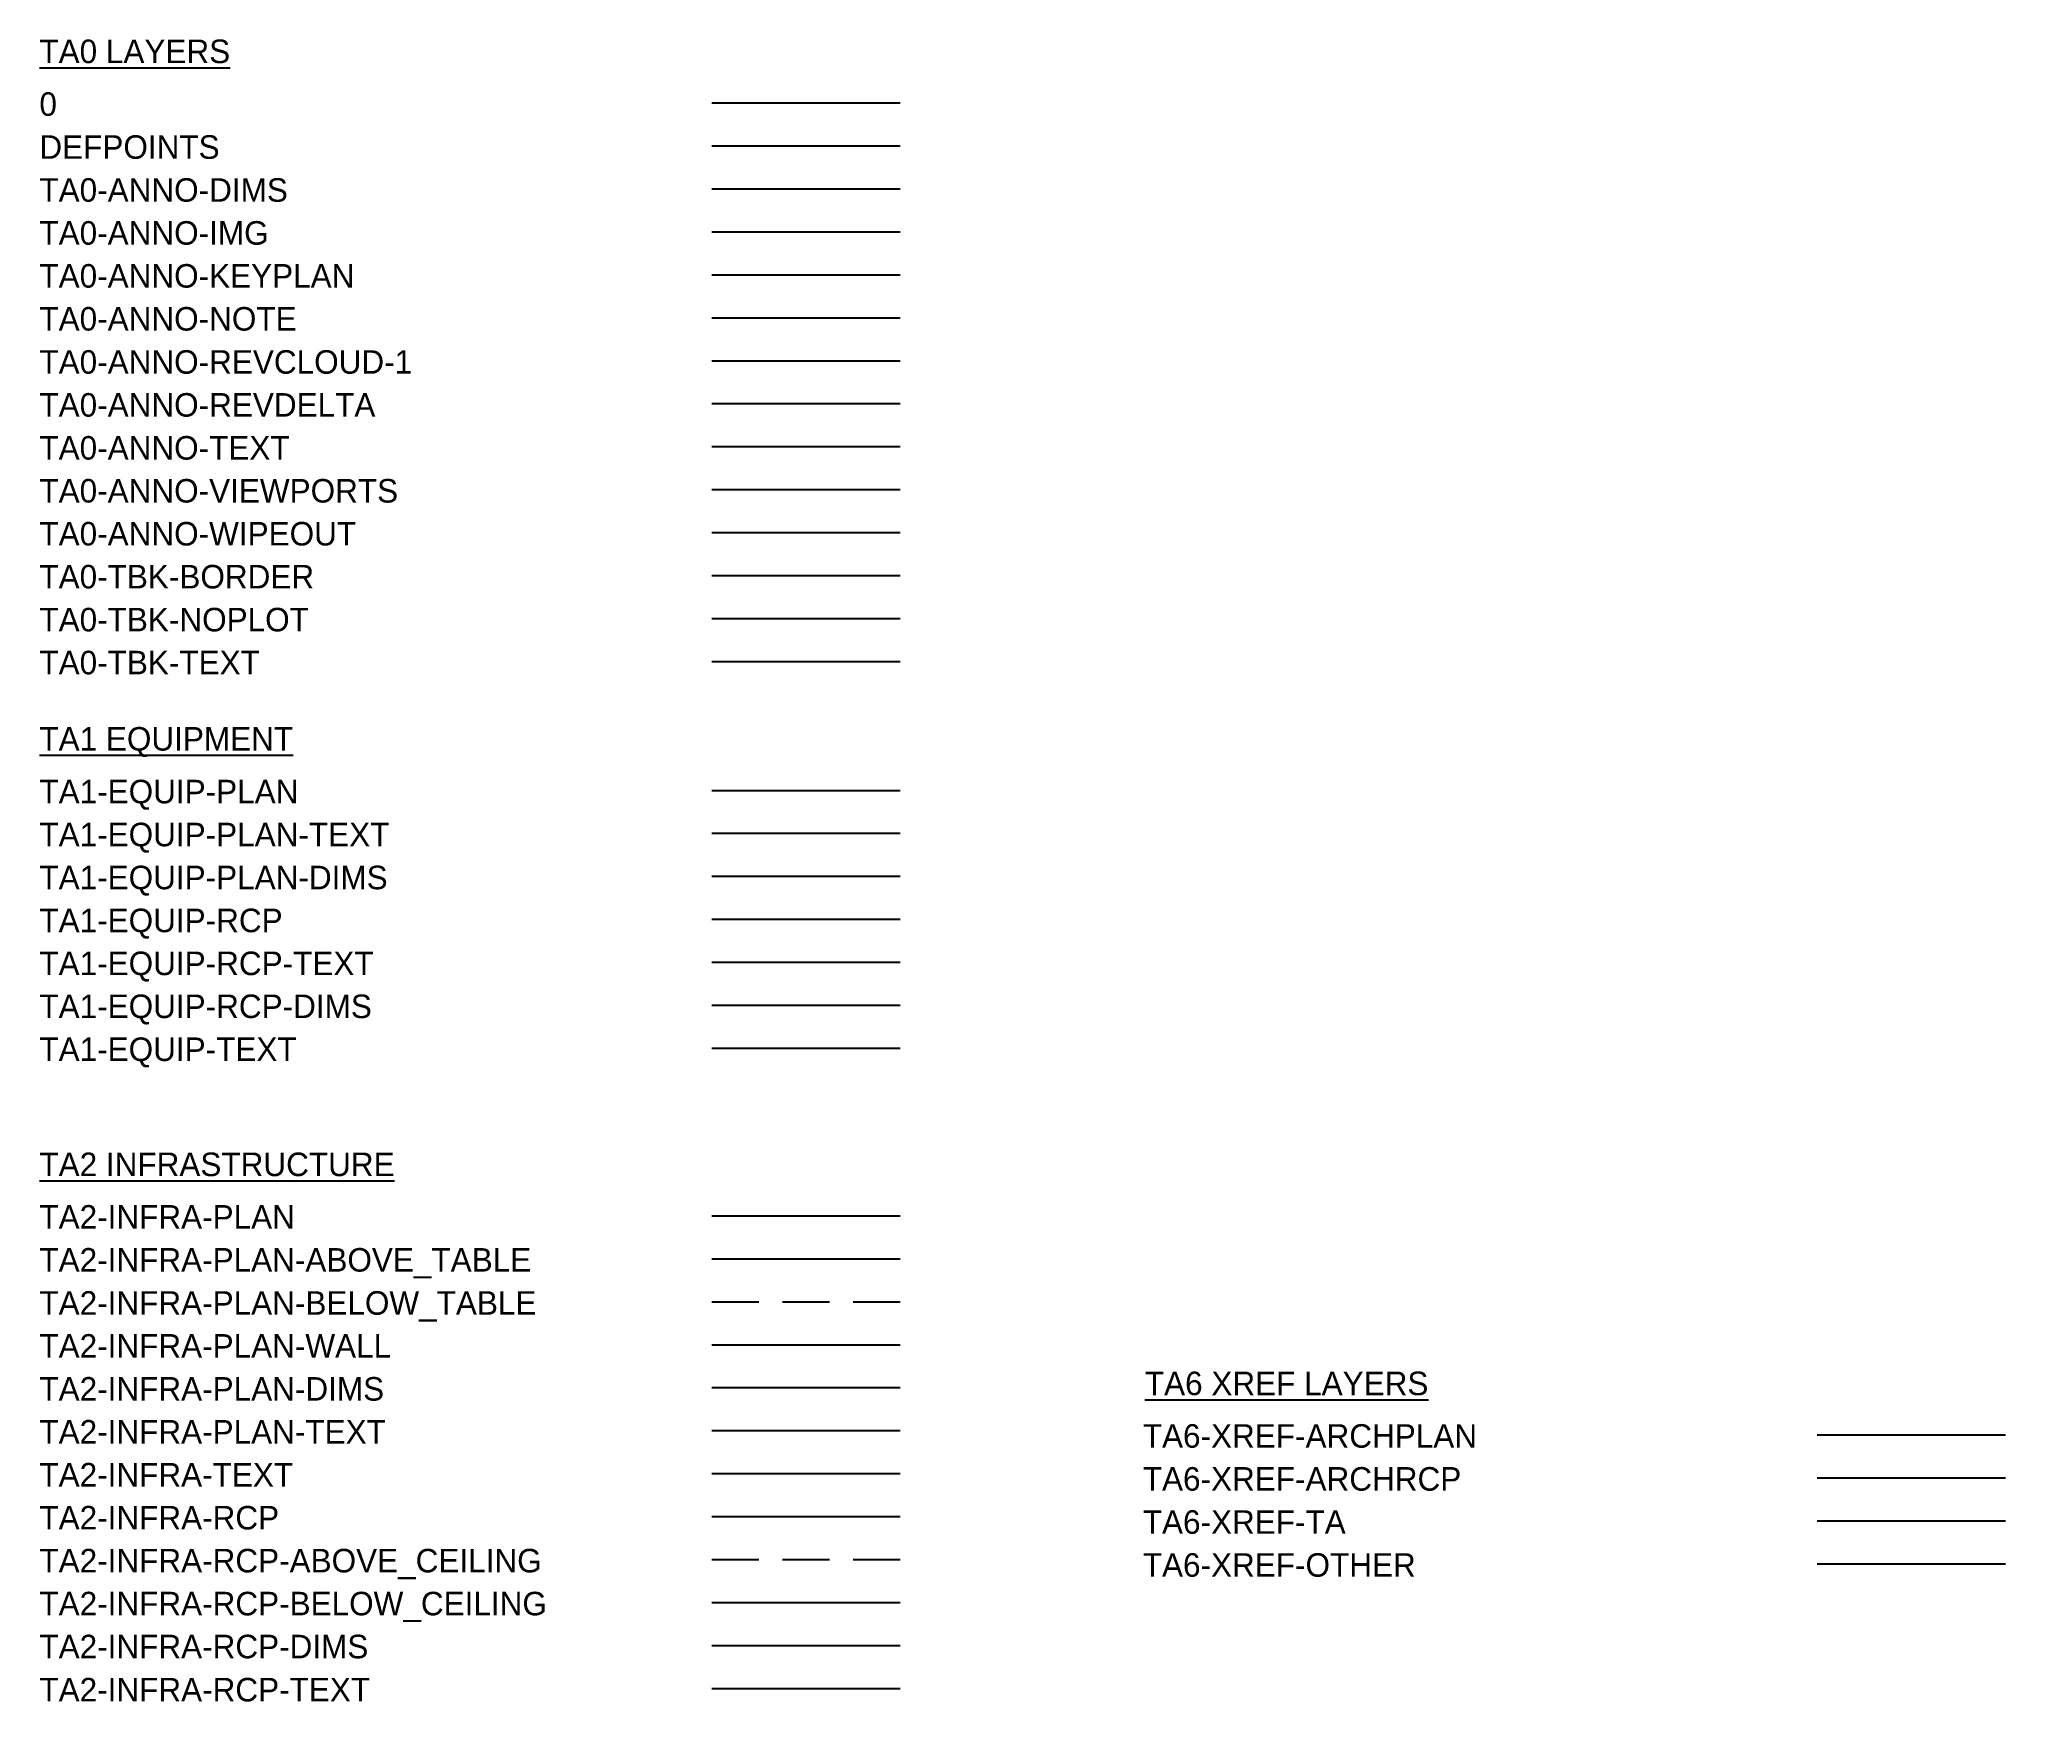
# Model space of a CAD drawing. Header units: inches. Extents: x -1968 to 11126, y -71 to 5528.
# Drawn here: x -1238.41 to -1227.98, y 4.02 to 12.84 of the extents above; entities that cross this region are included whole.
import ezdxf

# ---------------------------------------------------------------- set-up
doc = ezdxf.new("R2010")
doc.units = ezdxf.units.IN
doc.header["$MEASUREMENT"] = 0
doc.linetypes.add('DASHED2', pattern=[0.375, 0.25, -0.125])
for name, color, linetype in [('TA0-ANNO-DIMS', 4, 'Continuous'), ('TA0-ANNO-IMG', 255, 'Continuous'), ('TA0-ANNO-KEYPLAN', 3, 'Continuous'), ('TA0-ANNO-NOTE', 4, 'Continuous'), ('TA0-ANNO-REVCLOUD-1', 130, 'Continuous'), ('TA0-ANNO-REVDELTA', 4, 'Continuous'), ('TA0-ANNO-TEXT', 4, 'Continuous'), ('TA0-ANNO-WIPEOUT', 255, 'Continuous'), ('TA0-TBK-BORDER', 3, 'Continuous'), ('TA0-TBK-TEXT', 4, 'Continuous'), ('TA1-EQUIP-PLAN', 3, 'Continuous'), ('TA1-EQUIP-PLAN-DIMS', 4, 'Continuous'), ('TA1-EQUIP-PLAN-TEXT', 4, 'Continuous'), ('TA1-EQUIP-RCP', 3, 'Continuous'), ('TA1-EQUIP-RCP-DIMS', 4, 'Continuous'), ('TA1-EQUIP-RCP-TEXT', 4, 'Continuous'), ('TA1-EQUIP-TEXT', 4, 'Continuous'), ('TA2-INFRA-PLAN', 2, 'Continuous'), ('TA2-INFRA-PLAN-ABOVE_TABLE', 2, 'Continuous'), ('TA2-INFRA-PLAN-BELOW_TABLE', 2, 'DASHED2'), ('TA2-INFRA-PLAN-DIMS', 4, 'Continuous'), ('TA2-INFRA-PLAN-TEXT', 4, 'Continuous'), ('TA2-INFRA-PLAN-WALL', 2, 'Continuous'), ('TA2-INFRA-RCP', 2, 'Continuous'), ('TA2-INFRA-RCP-ABOVE_CEILING', 2, 'DASHED2'), ('TA2-INFRA-RCP-BELOW_CEILING', 2, 'Continuous'), ('TA2-INFRA-RCP-DIMS', 4, 'Continuous'), ('TA2-INFRA-RCP-TEXT', 4, 'Continuous'), ('TA2-INFRA-TEXT', 4, 'Continuous'), ('TA6-XREF-ARCHPLAN', 253, 'Continuous'), ('TA6-XREF-ARCHRCP', 253, 'Continuous'), ('TA6-XREF-AV', 4, 'Continuous'), ('TA6-XREF-OTHER', 9, 'Continuous')]:
    doc.layers.add(name, color=color, linetype=linetype)
doc.layers.add('TA0-ANNO-VIEWPORTS', color=7, linetype='Continuous', plot=False)
doc.layers.add('TA0-TBK-NOPLOT', color=7, linetype='Continuous', plot=False)
doc.styles.add('AVDG_ANNO', font='UniversNextProRegular.ttf', dxfattribs={"height": 0.125})

msp = doc.modelspace()

# ---------------------------------------------------------------- texts
at = {"style": 'AVDG_ANNO'}
for s, p in [('0', (-1238.411, 12.438)), ('DEFPOINTS', (-1238.411, 12.21)), ('TA0-ANNO-DIMS', (-1238.411, 11.982)), ('TA0-ANNO-IMG', (-1238.411, 11.754)), ('TA0-ANNO-KEYPLAN', (-1238.411, 11.526)), ('TA0-ANNO-NOTE', (-1238.411, 11.298)), ('TA0-ANNO-REVCLOUD-1', (-1238.411, 11.069)), ('TA0-ANNO-REVDELTA', (-1238.411, 10.841)), ('TA0-ANNO-TEXT', (-1238.411, 10.613)), ('TA0-ANNO-VIEWPORTS', (-1238.411, 10.385)), ('TA0-ANNO-WIPEOUT', (-1238.411, 10.157)), ('TA0-TBK-BORDER', (-1238.411, 9.929)), ('TA0-TBK-NOPLOT', (-1238.411, 9.701)), ('TA0-TBK-TEXT', (-1238.411, 9.473)), ('TA1-EQUIP-PLAN', (-1238.411, 8.788)), ('TA1-EQUIP-PLAN-TEXT', (-1238.411, 8.56)), ('TA1-EQUIP-PLAN-DIMS', (-1238.411, 8.332)), ('TA1-EQUIP-RCP', (-1238.411, 8.104)), ('TA1-EQUIP-RCP-TEXT', (-1238.411, 7.876)), ('TA1-EQUIP-RCP-DIMS', (-1238.411, 7.648)), ('TA1-EQUIP-TEXT', (-1238.411, 7.42)), ('TA2-INFRA-PLAN', (-1238.411, 6.53)), ('TA2-INFRA-PLAN-ABOVE_TABLE', (-1238.411, 6.302)), ('TA2-INFRA-PLAN-BELOW_TABLE', (-1238.411, 6.073)), ('TA2-INFRA-PLAN-WALL', (-1238.411, 5.845)), ('TA2-INFRA-PLAN-DIMS', (-1238.411, 5.617)), ('TA2-INFRA-PLAN-TEXT', (-1238.411, 5.389)), ('TA6-XREF-ARCHPLAN', (-1232.555, 5.367)), ('TA2-INFRA-TEXT', (-1238.411, 5.161)), ('TA6-XREF-ARCHRCP', (-1232.555, 5.139)), ('TA2-INFRA-RCP', (-1238.411, 4.933)), ('TA6-XREF-TA', (-1232.555, 4.91)), ('TA2-INFRA-RCP-ABOVE_CEILING', (-1238.411, 4.705)), ('TA6-XREF-OTHER', (-1232.555, 4.682)), ('TA2-INFRA-RCP-BELOW_CEILING', (-1238.411, 4.477)), ('TA2-INFRA-RCP-DIMS', (-1238.411, 4.249)), ('TA2-INFRA-RCP-TEXT', (-1238.411, 4.02))]:
    msp.add_text(s, height=0.125, dxfattribs=at).set_placement(p)
at = {"layer": 'TA0-ANNO-TEXT', "style": 'AVDG_ANNO'}
for s, p in [('%%UTA0 LAYERS', (-1238.411, 12.718)), ('%%UTA1 EQUIPMENT', (-1238.411, 9.068)), ('%%UTA2 INFRASTRUCTURE', (-1238.411, 6.809)), ('%%UTA6 XREF LAYERS', (-1232.544, 5.646))]:
    msp.add_text(s, height=0.125, dxfattribs=at).set_placement(p)

# ---------------------------------------------------------------- linework, layer by layer
msp.add_line((-1234.842, 12.507), (-1233.842, 12.507))
at = {"layer": 'Defpoints'}
msp.add_line((-1234.842, 12.279), (-1233.842, 12.279), dxfattribs=at)
at = {"layer": 'TA0-ANNO-DIMS'}
msp.add_line((-1234.842, 12.051), (-1233.842, 12.051), dxfattribs=at)
at = {"layer": 'TA0-ANNO-IMG'}
msp.add_line((-1234.842, 11.822), (-1233.842, 11.822), dxfattribs=at)
at = {"layer": 'TA0-ANNO-KEYPLAN'}
msp.add_line((-1234.842, 11.594), (-1233.842, 11.594), dxfattribs=at)
at = {"layer": 'TA0-ANNO-NOTE'}
msp.add_line((-1234.842, 11.366), (-1233.842, 11.366), dxfattribs=at)
at = {"layer": 'TA0-ANNO-REVCLOUD-1'}
msp.add_line((-1234.842, 11.138), (-1233.842, 11.138), dxfattribs=at)
at = {"layer": 'TA0-ANNO-REVDELTA'}
msp.add_line((-1234.842, 10.91), (-1233.842, 10.91), dxfattribs=at)
at = {"layer": 'TA0-ANNO-TEXT'}
msp.add_line((-1234.842, 10.682), (-1233.842, 10.682), dxfattribs=at)
at = {"layer": 'TA0-ANNO-VIEWPORTS'}
msp.add_line((-1234.842, 10.454), (-1233.842, 10.454), dxfattribs=at)
at = {"layer": 'TA0-ANNO-WIPEOUT'}
msp.add_line((-1234.842, 10.226), (-1233.842, 10.226), dxfattribs=at)
at = {"layer": 'TA0-TBK-BORDER'}
msp.add_line((-1234.842, 9.998), (-1233.842, 9.998), dxfattribs=at)
at = {"layer": 'TA0-TBK-NOPLOT'}
msp.add_line((-1234.842, 9.769), (-1233.842, 9.769), dxfattribs=at)
at = {"layer": 'TA0-TBK-TEXT'}
msp.add_line((-1234.842, 9.541), (-1233.842, 9.541), dxfattribs=at)
at = {"layer": 'TA1-EQUIP-PLAN'}
msp.add_line((-1234.842, 8.857), (-1233.842, 8.857), dxfattribs=at)
at = {"layer": 'TA1-EQUIP-PLAN-DIMS'}
msp.add_line((-1234.842, 8.401), (-1233.842, 8.401), dxfattribs=at)
at = {"layer": 'TA1-EQUIP-PLAN-TEXT'}
msp.add_line((-1234.842, 8.629), (-1233.842, 8.629), dxfattribs=at)
at = {"layer": 'TA1-EQUIP-RCP'}
msp.add_line((-1234.842, 8.173), (-1233.842, 8.173), dxfattribs=at)
at = {"layer": 'TA1-EQUIP-RCP-DIMS'}
msp.add_line((-1234.842, 7.716), (-1233.842, 7.716), dxfattribs=at)
at = {"layer": 'TA1-EQUIP-RCP-TEXT'}
msp.add_line((-1234.842, 7.945), (-1233.842, 7.945), dxfattribs=at)
at = {"layer": 'TA1-EQUIP-TEXT'}
msp.add_line((-1234.842, 7.488), (-1233.842, 7.488), dxfattribs=at)
at = {"layer": 'TA2-INFRA-PLAN'}
msp.add_line((-1234.842, 6.598), (-1233.842, 6.598), dxfattribs=at)
at = {"layer": 'TA2-INFRA-PLAN-ABOVE_TABLE'}
msp.add_line((-1234.842, 6.37), (-1233.842, 6.37), dxfattribs=at)
at = {"layer": 'TA2-INFRA-PLAN-BELOW_TABLE'}
msp.add_line((-1234.842, 6.142), (-1233.842, 6.142), dxfattribs=at)
at = {"layer": 'TA2-INFRA-PLAN-DIMS'}
msp.add_line((-1234.842, 5.686), (-1233.842, 5.686), dxfattribs=at)
at = {"layer": 'TA2-INFRA-PLAN-TEXT'}
msp.add_line((-1234.842, 5.458), (-1233.842, 5.458), dxfattribs=at)
at = {"layer": 'TA2-INFRA-PLAN-WALL'}
msp.add_line((-1234.842, 5.914), (-1233.842, 5.914), dxfattribs=at)
at = {"layer": 'TA2-INFRA-RCP'}
msp.add_line((-1234.842, 5.002), (-1233.842, 5.002), dxfattribs=at)
at = {"layer": 'TA2-INFRA-RCP-ABOVE_CEILING'}
msp.add_line((-1234.842, 4.773), (-1233.842, 4.773), dxfattribs=at)
at = {"layer": 'TA2-INFRA-RCP-BELOW_CEILING'}
msp.add_line((-1234.842, 4.545), (-1233.842, 4.545), dxfattribs=at)
at = {"layer": 'TA2-INFRA-RCP-DIMS'}
msp.add_line((-1234.842, 4.317), (-1233.842, 4.317), dxfattribs=at)
at = {"layer": 'TA2-INFRA-RCP-TEXT'}
msp.add_line((-1234.842, 4.089), (-1233.842, 4.089), dxfattribs=at)
at = {"layer": 'TA2-INFRA-TEXT'}
msp.add_line((-1234.842, 5.23), (-1233.842, 5.23), dxfattribs=at)
at = {"layer": 'TA6-XREF-ARCHPLAN'}
msp.add_line((-1228.976, 5.435), (-1227.976, 5.435), dxfattribs=at)
at = {"layer": 'TA6-XREF-ARCHRCP'}
msp.add_line((-1228.976, 5.207), (-1227.976, 5.207), dxfattribs=at)
at = {"layer": 'TA6-XREF-AV'}
msp.add_line((-1228.976, 4.979), (-1227.976, 4.979), dxfattribs=at)
at = {"layer": 'TA6-XREF-OTHER'}
msp.add_line((-1228.976, 4.751), (-1227.976, 4.751), dxfattribs=at)

msp.set_redraw_order([(e.dxf.handle, doc.entitydb.next_handle()) for e in msp.query("TEXT MTEXT ATTDEF DIMENSION ARC_DIMENSION")])  # texts and dimensions are drawn at this point

doc.saveas('drawing.dxf')
